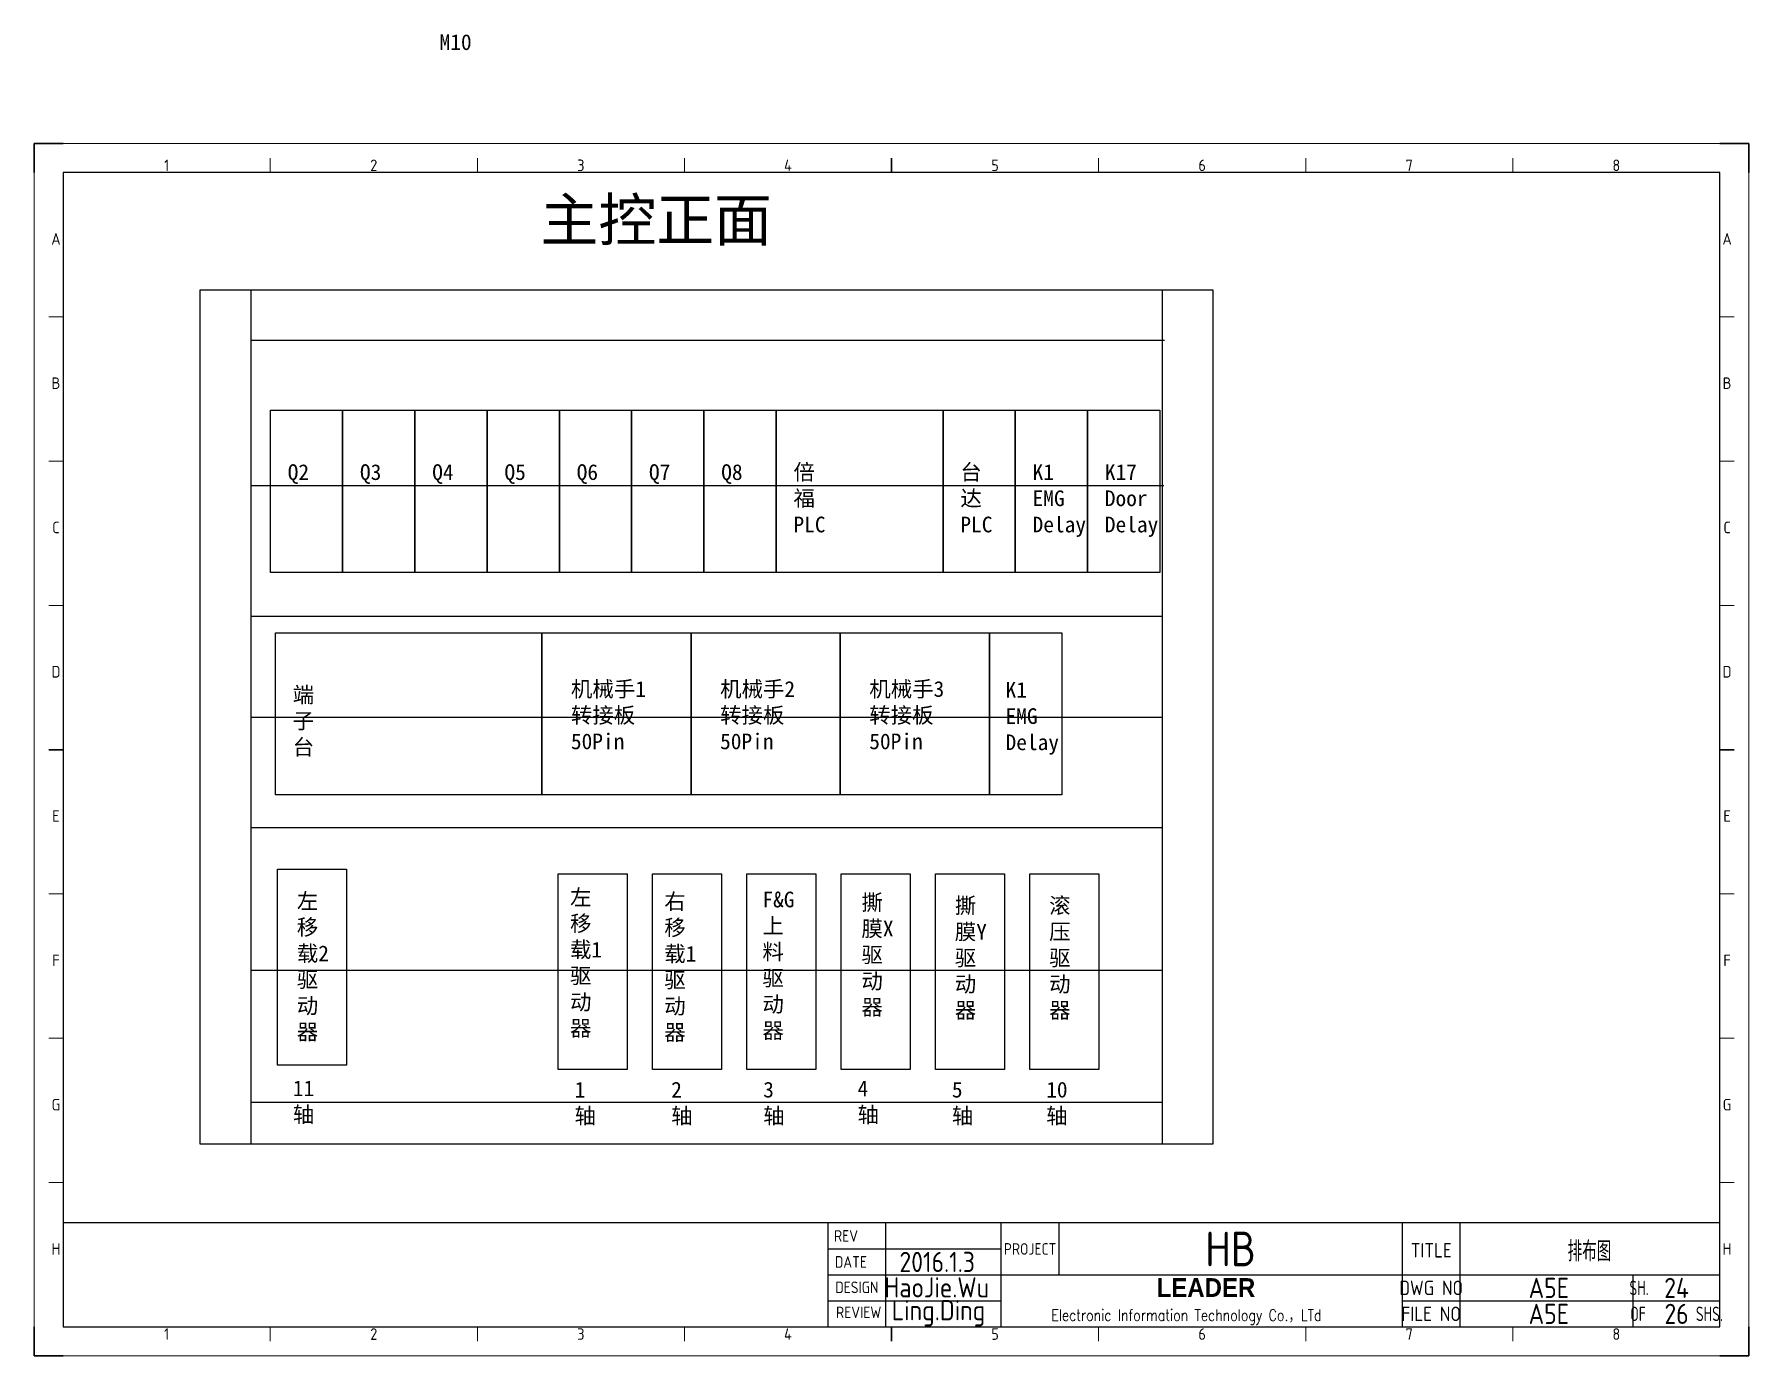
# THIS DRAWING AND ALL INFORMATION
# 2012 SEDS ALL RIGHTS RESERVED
# Model space of a CAD drawing. Header units: millimetres. Extents: x -1699 to 15529, y -2130 to 61.
# Drawn here: x 13594 to 14188, y -2121 to -1663 of the extents above; entities that cross this region are included whole.
import ezdxf
from ezdxf.enums import TextEntityAlignment as Align

# ---------------------------------------------------------------- set-up
doc = ezdxf.new("R2010")
doc.units = ezdxf.units.MM
doc.header["$LTSCALE"] = 10
for name, color, linetype in [('AE_BOR', 1, 'Continuous'), ('SYMS', 7, 'Continuous'), ('图框_标题栏属性', 1, 'Continuous'), ('图框_标题栏文字', 6, 'Continuous')]:
    doc.layers.add(name, color=color, linetype=linetype)
doc.styles.add('ACGBTS', font='ISOCP.SHX')
doc.styles.add('CCFS', font='', dxfattribs={"height": 0.7})
doc.styles.get("Standard").update_dxf_attribs({"font": 'simplex.shx', "width": 0.8, "height": 1.625, "bigfont": 'spec_bar.shx'})
doc.styles.add('工程字', font='gbenor.shx', dxfattribs={"bigfont": 'gbcbig.shx'})
doc.styles.get('CCFS').set_extended_font_data('SimSun')

msp = doc.modelspace()

# ---------------------------------------------------------------- texts
at = {"insert": (13769.01, -1720.43), "char_height": 14.7, "attachment_point": 1, "style": 'CCFS'}
msp.add_mtext_dynamic_manual_height_columns('主控正面', width=126.3679, gutter_width=3.5, heights=[0], dxfattribs=at)
at = {"layer": 'SYMS', "attachment_point": 1, "style": 'CCFS'}
for s, width, insert, char_height in [('M10', 9.9446, (13734.04, -1663.49), 5.443), ('倍福PLC', 9.9446, (13856.65, -1812.49), 5.443), ('台达PLC', 9.9446, (13914.47, -1812.49), 5.443), ('Q2', 9.9446, (13681.42, -1812.49), 5.443), ('Q3', 9.9446, (13706.45, -1812.49), 5.443), ('Q4', 9.9446, (13731.49, -1812.49), 5.443), ('Q5', 9.9446, (13756.52, -1812.49), 5.443), ('Q6', 9.9446, (13781.55, -1812.49), 5.443), ('Q7', 9.9446, (13806.58, -1812.49), 5.443), ('Q8', 9.9446, (13831.62, -1812.49), 5.443), ('K1\\PEMG\\PDelay', 9.9446, (13939.5, -1812.49), 5.443), ('K17\\PDoor\\PDelay', 9.9446, (13964.53, -1812.49), 5.443), ('端子台', 9.9446, (13683.15, -1889.61), 5.443), ('机械手1转接板50Pin', 31.1731, (13779.54, -1887.64), 5.4434), ('机械手2转接板50Pin', 31.1731, (13831.23, -1887.64), 5.4434), ('机械手3转接板50Pin', 31.1731, (13882.91, -1887.64), 5.4434), ('K1\\PEMG\\PDelay', 9.9446, (13930.13, -1887.96), 5.443), ('左移载1驱动器', 13.4955, (13779.23, -1959.8), 5.443), ('左移载2驱动器', 13.4955, (13684.57, -1961.1), 5.443), ('右移载1驱动器', 13.4955, (13811.88, -1961.24), 5.443), ('F&G上料驱动器', 13.4955, (13845.89, -1960.58), 5.443), ('撕膜X驱动器', 13.4955, (13880.2, -1961.6), 5.443), ('撕膜Y驱动器', 13.4955, (13912.55, -1962.67), 5.443), ('滚压驱动器', 13.4955, (13945.23, -1962.67), 5.443), ('11轴', 13.4955, (13683.19, -2026.01), 5.443), ('1\\P轴', 13.4955, (13780.81, -2026.48), 5.44), ('2\\P轴', 13.4955, (13814.29, -2026.48), 5.44), ('3\\P轴', 13.4955, (13846.17, -2026.48), 5.44), ('4\\P轴', 13.4955, (13878.85, -2026.09), 5.44), ('5\\P轴', 13.4955, (13911.53, -2026.48), 5.44), ('10\\P轴', 13.4955, (13944.21, -2026.48), 5.443)]:
    msp.add_mtext_dynamic_manual_height_columns(s, width=width, gutter_width=3.5, heights=[0], dxfattribs=dict(at, insert=insert, char_height=char_height))

# ---------------------------------------------------------------- blocks, each defined once
blk = doc.blocks.new('Border')
for p, q in [((584, 410), (10, 410)), ((10, 410), (10, 10)), ((584, 10), (584, 410)), ((10, 10), (584, 10))]:
    blk.add_line(p, q)
at = {"layer": 'AE_BOR', "color": 1, "lineweight": 30}
for p, q in [((10, 420), (0, 420)), ((0, 420), (0, 410)), ((594, 420), (584, 420)), ((594, 410), (594, 420)), ((297, 410), (297, 415)), ((5, 210), (10, 210)), ((584, 210), (589, 210)), ((0, 0), (0, 10)), ((297, 5), (297, 10)), ((594, 0), (594, 10)), ((0, 0), (10, 0)), ((594, 0), (584, 0))]:
    blk.add_line(p, q, dxfattribs=at)
at = {"layer": 'AE_BOR', "color": 1, "lineweight": 15}
for p, q in [((0, 420), (594, 420)), ((0, 0), (0, 420)), ((594, 420), (594, 0)), ((81.75, 410), (81.75, 415)), ((153.5, 410), (153.5, 415)), ((225.25, 410), (225.25, 415)), ((368.75, 410), (368.75, 415)), ((440.5, 410), (440.5, 415)), ((512.25, 410), (512.25, 415)), ((10, 360), (5, 360)), ((589, 360), (584, 360)), ((10, 310), (5, 310)), ((589, 310), (584, 310)), ((10, 260), (5, 260)), ((589, 260), (584, 260)), ((10, 160), (5, 160)), ((589, 160), (584, 160)), ((10, 110), (5, 110)), ((589, 110), (584, 110)), ((10, 60), (5, 60)), ((589, 60), (584, 60)), ((81.75, 5), (81.75, 10)), ((153.5, 5), (153.5, 10)), ((225.25, 5), (225.25, 10)), ((368.75, 5), (368.75, 10)), ((440.5, 5), (440.5, 10)), ((512.25, 5), (512.25, 10)), ((594, 0), (0, 0))]:
    blk.add_line(p, q, dxfattribs=at)
at = {"layer": 'AE_BOR', "color": 1, "lineweight": 15, "style": 'ACGBTS'}
for s, p in [('1', (45.875, 412.5)), ('2', (117.625, 412.5)), ('3', (189.375, 412.5)), ('4', (261.125, 412.5)), ('5', (332.875, 412.5)), ('6', (404.625, 412.5)), ('7', (476.375, 412.5)), ('8', (548.125, 412.5)), ('A', (7.5, 387)), ('A', (586.5, 387)), ('B', (7.5, 337)), ('B', (586.5, 337)), ('C', (7.5, 287)), ('C', (586.5, 287)), ('D', (7.5, 237)), ('D', (586.5, 237)), ('E', (7.5, 187)), ('E', (586.5, 187)), ('F', (7.5, 137)), ('F', (586.5, 137)), ('G', (7.5, 87)), ('G', (586.5, 87)), ('H', (7.5, 37)), ('H', (586.5, 37)), ('1', (45.875, 7.5)), ('2', (117.625, 7.5)), ('3', (189.375, 7.5)), ('4', (261.125, 7.5)), ('5', (332.875, 7.5)), ('6', (404.625, 7.5)), ('7', (476.375, 7.5)), ('8', (548.125, 7.5))]:
    blk.add_text(s, height=4, dxfattribs=at).set_placement(p, align=Align.MIDDLE)
blk = doc.blocks.new('TITLE3')
for p, q in [((-309, 0), (-309, 36)), ((-289, 0), (-289, 36)), ((-249, 0), (-249, 36)), ((-249, 0), (-249, 36)), ((-249, 0), (-249, 36)), ((-229, 36), (-229, 27)), ((-110, 0), (-110, 36)), ((-90, 0), (-90, 36)), ((-309, 27), (-249, 27)), ((-229, 27), (-229, 18)), ((-309, 18), (-248.01, 18)), ((-249, 18), (0, 18)), ((-30, 0), (-30, 18)), ((-309, 9), (-249, 9)), ((-110, 9), (0, 9)), ((-289, 4.18), (-289, 4.18)), ((-289, 4.18), (-289, 4.18))]:
    blk.add_line(p, q)
blk.add_lwpolyline([(-309, 36), (-574, 36), (-574, 0), (-309, 0)], close=True)
blk.add_lwpolyline([(-309, 0), (0, 0), (0, 36), (-309, 36)])
at = {"insert": (-248.01, 16.87), "char_height": 5, "attachment_point": 1}
blk.add_mtext_dynamic_manual_height_columns('\\pi52.854;{\\fArial Black|b0|i0|c0|p34;\\H1.3x;LEADER\\Fsimplex,spec_bar|c134;\\H1.0769x; }\\P\\pi16.37;{\\H0.8x;Electronic Information Technology Co.\\fSimSun|b0|i0|c134|p2;，\\Fsimplex,spec_bar|c134;LTd}', width=138.0147, gutter_width=8.12, heights=[69.93], dxfattribs=at)
at = {"layer": '图框_标题栏属性', "style": '工程字'}
for tag, height, p in [('版本', 7, (-271.17, 31.5)), ('项目', 12, (-169.5, 27)), ('名称', 7, (-45.16, 26.53)), ('日期', 7, (-271.17, 22.5)), ('制图', 7, (-271.33, 13.69)), ('文件', 7, (-59.26, 13.5)), ('页数', 7, (-16.34, 13.5)), ('审核', 7, (-270.7, 4.72)), ('图号', 7, (-59.26, 4.5)), ('总数', 7, (-16.34, 4.5))]:
    blk.add_attdef(tag, text='', height=height, dxfattribs=at).set_placement(p, align=Align.MIDDLE)
at = {"layer": '图框_标题栏文字', "style": '工程字'}
for s, height, p in [('REV', 4, (-302.75, 31.5)), ('DATE', 4, (-301.08, 22.5)), ('PROJECT', 4, (-239, 27)), ('TITLE', 5, (-100, 26.53)), ('DESIGN', 4, (-299, 13.69)), ('DWG NO', 5, (-100, 13.5)), ('REVIEW', 4, (-298.37, 5.01)), ('FILE NO', 5, (-100, 4.5))]:
    blk.add_text(s, height=height, dxfattribs=at).set_placement(p, align=Align.MIDDLE_CENTER)
at = {"layer": '图框_标题栏文字', "style": '工程字', "width": 0.8}
for s, p in [('SH.            ', (-15, 13.5)), ('OF        SHS.', (-15, 4.5))]:
    blk.add_text(s, height=5, dxfattribs=at).set_placement(p, align=Align.MIDDLE_CENTER)

# ---------------------------------------------------------------- linework, layer by layer
for p, q in [((13668.64, -1752.04), (13668.64, -2048.1)), ((13984.44, -1752.04), (13984.44, -2048.1)), ((13668.64, -1769.54), (13985.16, -1769.54)), ((13668.64, -1819.88), (13984.96, -1819.88)), ((13668.64, -1865.16), (13984.18, -1865.16)), ((13668.64, -1938.36), (13984.44, -1938.36))]:
    msp.add_line(p, q)
for points in [[(13651.14, -1752.04), (14001.94, -1752.04), (14001.94, -2048.1), (13651.14, -2048.1)], [(13675.42, -1793.8), (13700.45, -1793.8), (13700.45, -1849.94), (13675.42, -1849.94)], [(13700.45, -1793.8), (13725.49, -1793.8), (13725.49, -1849.94), (13700.45, -1849.94)], [(13725.49, -1793.8), (13750.52, -1793.8), (13750.52, -1849.94), (13725.49, -1849.94)], [(13750.52, -1793.8), (13775.55, -1793.8), (13775.55, -1849.94), (13750.52, -1849.94)], [(13775.55, -1793.8), (13800.59, -1793.8), (13800.59, -1849.94), (13775.55, -1849.94)], [(13800.59, -1793.8), (13825.62, -1793.8), (13825.62, -1849.94), (13800.59, -1849.94)], [(13825.62, -1793.8), (13850.65, -1793.8), (13850.65, -1849.94), (13825.62, -1849.94)], [(13850.65, -1793.8), (13908.47, -1793.8), (13908.47, -1849.94), (13850.65, -1849.94)], [(13908.47, -1793.8), (13933.5, -1793.8), (13933.5, -1849.94), (13908.47, -1849.94)], [(13933.5, -1793.8), (13958.54, -1793.8), (13958.54, -1849.94), (13933.5, -1849.94)], [(13958.54, -1793.8), (13983.57, -1793.8), (13983.57, -1849.94), (13958.54, -1849.94)], [(13677.16, -1870.91), (13769.49, -1870.91), (13769.49, -1927.06), (13677.16, -1927.06)], [(13769.49, -1870.91), (13821.17, -1870.91), (13821.17, -1927.06), (13769.49, -1927.06)], [(13821.17, -1870.91), (13872.86, -1870.91), (13872.86, -1927.06), (13821.17, -1927.06)], [(13872.86, -1870.91), (13924.54, -1870.91), (13924.54, -1927.06), (13872.86, -1927.06)], [(13924.54, -1870.91), (13949.58, -1870.91), (13949.58, -1927.06), (13924.54, -1927.06)], [(13677.92, -1952.81), (13701.79, -1952.81), (13701.79, -2020.68), (13677.92, -2020.68)], [(13775.18, -1954.38), (13799.04, -1954.38), (13799.04, -2022.25), (13775.18, -2022.25)], [(13807.86, -1954.38), (13831.72, -1954.38), (13831.72, -2022.25), (13807.86, -2022.25)], [(13807.86, -1954.38), (13831.72, -1954.38), (13831.72, -2022.25), (13807.86, -2022.25)], [(13840.54, -1954.38), (13864.4, -1954.38), (13864.4, -2022.25), (13840.54, -2022.25)], [(13840.54, -1954.38), (13864.4, -1954.38), (13864.4, -2022.25), (13840.54, -2022.25)], [(13873.22, -1954.38), (13897.08, -1954.38), (13897.08, -2022.25), (13873.22, -2022.25)], [(13873.22, -1954.38), (13897.08, -1954.38), (13897.08, -2022.25), (13873.22, -2022.25)], [(13905.9, -1954.38), (13929.76, -1954.38), (13929.76, -2022.25), (13905.9, -2022.25)], [(13938.58, -1954.38), (13962.44, -1954.38), (13962.44, -2022.25), (13938.58, -2022.25)]]:
    msp.add_lwpolyline(points, close=True)
at = {"layer": 'SYMS'}
for p, q in [((13668.64, -1900.07), (13984.44, -1900.07)), ((13668.64, -1987.78), (13984.44, -1987.78)), ((13668.64, -2033.54), (13984.44, -2033.54))]:
    msp.add_line(p, q, dxfattribs=at)

# ---------------------------------------------------------------- block references
ref = msp.add_blockref('TITLE3', (14177.62, -2111.39))
ref.add_attrib('总数', '26', dxfattribs={"layer": '图框_标题栏属性', "height": 7, "style": '工程字'}).set_placement((14162.62, -2106.89), align=Align.MIDDLE)
ref.add_attrib('页数', '24', dxfattribs={"layer": '图框_标题栏属性', "height": 7, "style": '工程字'}).set_placement((14162.62, -2097.89), align=Align.MIDDLE)
ref.add_attrib('文件', 'A5E', dxfattribs={"layer": '图框_标题栏属性', "height": 7, "style": '工程字'}).set_placement((14118.36, -2097.89), align=Align.MIDDLE)
ref.add_attrib('图号', 'A5E', dxfattribs={"layer": '图框_标题栏属性', "height": 7, "style": '工程字'}).set_placement((14118.36, -2106.89), align=Align.MIDDLE)
ref.add_attrib('名称', '排布图', dxfattribs={"layer": '图框_标题栏属性', "height": 7, "style": '工程字'}).set_placement((14132.45, -2084.86), align=Align.MIDDLE)
ref.add_attrib('项目', 'HB', dxfattribs={"layer": '图框_标题栏属性', "height": 12, "style": '工程字'}).set_placement((14008.12, -2084.39), align=Align.MIDDLE)
ref.add_attrib('审核', 'Ling.Ding', dxfattribs={"layer": '图框_标题栏属性', "height": 7, "style": '工程字'}).set_placement((13906.91, -2106.67), align=Align.MIDDLE)
ref.add_attrib('制图', 'HaoJie.Wu', dxfattribs={"layer": '图框_标题栏属性', "height": 7, "style": '工程字'}).set_placement((13906.29, -2097.7), align=Align.MIDDLE)
ref.add_attrib('日期', '2016.1.3', dxfattribs={"layer": '图框_标题栏属性', "height": 7, "style": '工程字'}).set_placement((13906.45, -2088.89), align=Align.MIDDLE)
at = {"layer": 'AE_BOR'}
msp.add_blockref('Border', (13593.62, -2121.39), dxfattribs=at)

msp.set_redraw_order([(e.dxf.handle, doc.entitydb.next_handle()) for e in msp.query("TEXT MTEXT ATTDEF DIMENSION ARC_DIMENSION")])  # texts and dimensions are drawn at this point

doc.saveas('drawing.dxf')
